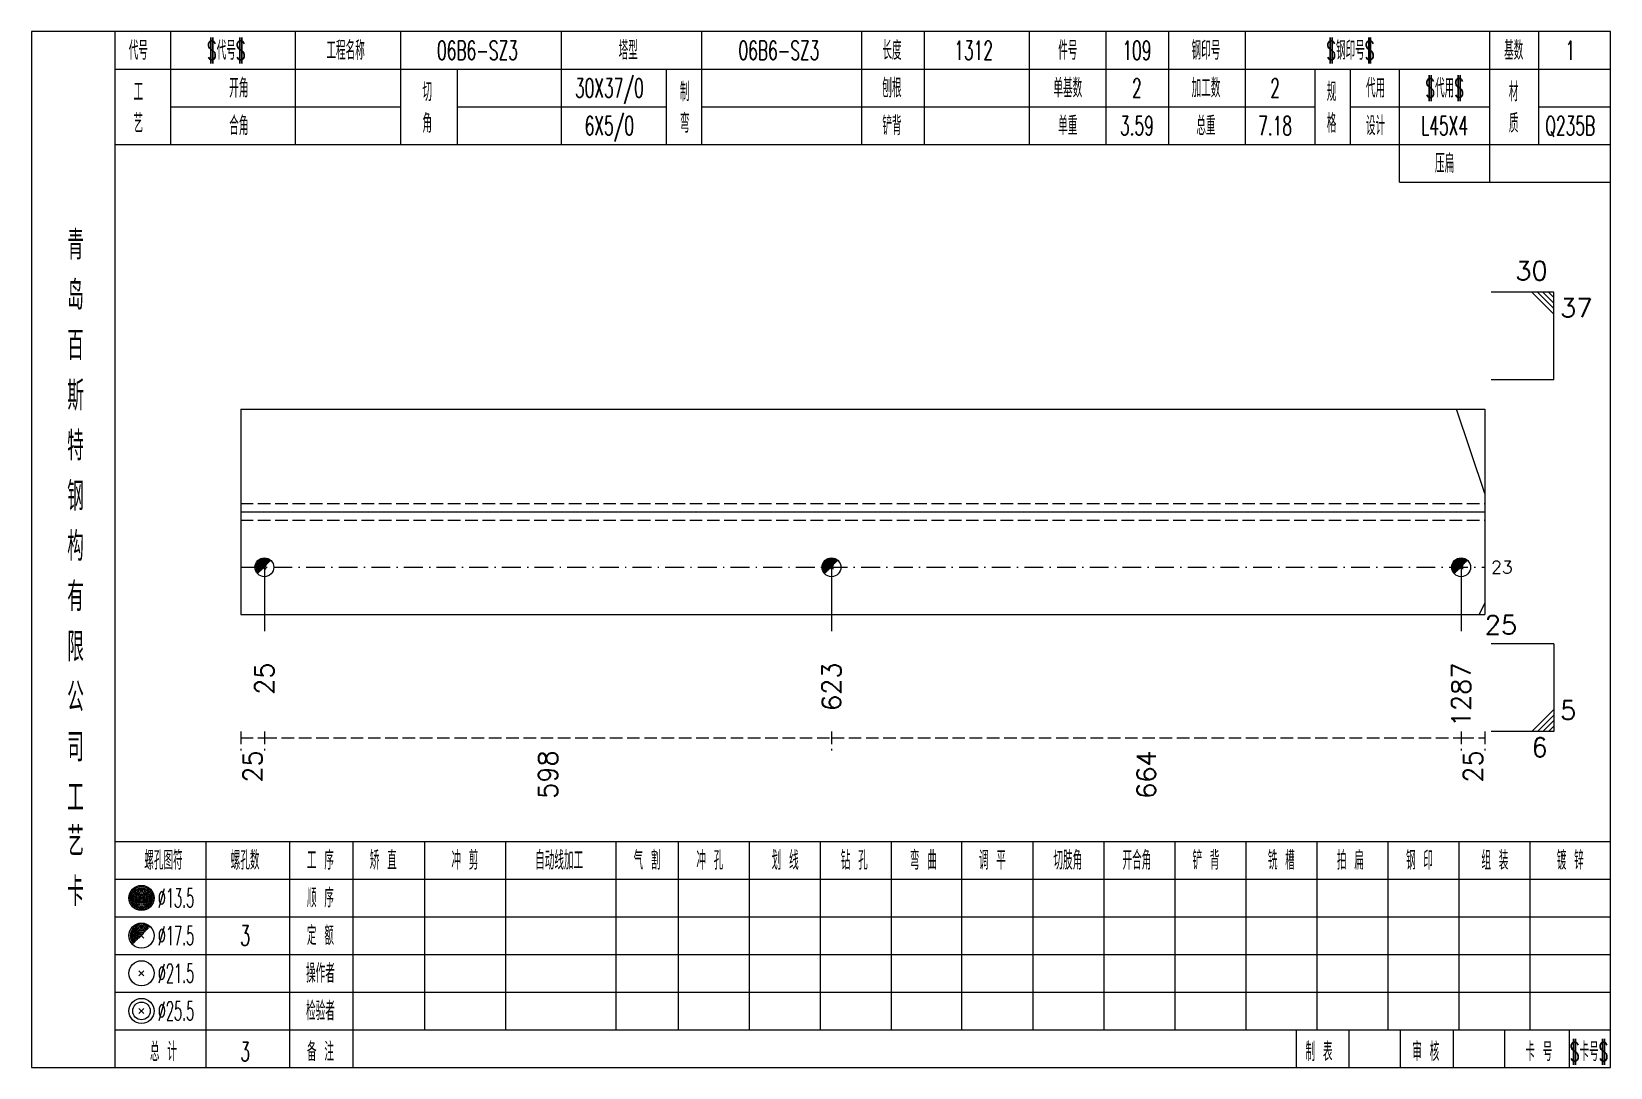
# Model space of a CAD drawing. Extents: x -533 to 8774, y 0 to 7979.
# Drawn here: x 2108.4 to 2359.8, y 7757.8 to 7922.8 of the extents above; entities that cross this region are included whole.
import ezdxf
from ezdxf.enums import TextEntityAlignment as Align

# ---------------------------------------------------------------- set-up
doc = ezdxf.new("R2010")
doc.units = 0
doc.header["$MEASUREMENT"] = 0
doc.linetypes.add('一点画线', pattern=[5.2, 3, -1, 0.2, -1])
doc.linetypes.add('虚线', pattern=[2.75, 2, -0.75])
doc.layers.get('0').update_dxf_attribs({"linetype": 'CONTINUOUS', "lineweight": 25})
for name, color, linetype, lineweight in [('1', 7, 'CONTINUOUS', 25), ('4', 7, 'CONTINUOUS', 25), ('5', 7, 'CONTINUOUS', 25)]:
    doc.layers.add(name, color=color, linetype=linetype, lineweight=lineweight)
doc.styles.get("Standard").update_dxf_attribs({"font": 'simplex.shx', "width": 0.7, "height": 3, "bigfont": 'gbhzfs.shx'})

msp = doc.modelspace()

# ---------------------------------------------------------------- texts
at = {"color": 7, "linetype": 'Continuous', "lineweight": 13}
msp.add_text('30', height=3, dxfattribs=at).set_placement((2349.8, 7882.27), align=Align.BOTTOM_RIGHT)
msp.add_text('37', height=3, dxfattribs=at).set_placement((2351.8, 7880.27), align=Align.TOP_LEFT)
msp.add_text('23', height=2, dxfattribs=at).set_placement((2340.8, 7837.44), align=Align.MIDDLE_LEFT)
msp.add_text('5', height=3, dxfattribs=at).set_placement((2351.8, 7812.27), align=Align.BOTTOM_LEFT)
msp.add_text('6', height=3, dxfattribs=at).set_placement((2349.8, 7810.27), align=Align.TOP_RIGHT)
at = {"color": 8, "linetype": 'Continuous', "lineweight": 9}
for s, p in [('25', (2143.59, 7808.27)), ('598', (2190.62, 7808.27)), ('664', (2285.9, 7808.27)), ('25', (2337.91, 7808.27))]:
    msp.add_text(s, height=3, rotation=90, dxfattribs=at).set_placement(p, align=Align.MIDDLE_RIGHT)
at = {"layer": '1', "color": 7, "linetype": 'Continuous', "lineweight": 13}
msp.add_text('25', height=3, dxfattribs=at).set_placement((2339.8, 7828.27), align=Align.MIDDLE_LEFT)
for s, p in [('25', (2145.47, 7822.27)), ('623', (2235.77, 7822.27)), ('1287', (2336.03, 7822.27))]:
    msp.add_text(s, height=3, rotation=90, dxfattribs=at).set_placement(p, align=Align.MIDDLE_RIGHT)
at = {"layer": '4', "color": 1, "linetype": 'Continuous', "lineweight": 13}
for s, height, width, p in [('$代号$', 3, 0.6, (2139.4, 7919.77)), ('$钢印号$', 3, 0.6, (2318.4, 7919.77)), ('代号', 3, 0.6, (2125.4, 7919.77)), ('工程名称', 3, 0.6, (2158.4, 7919.77)), ('06B6-SZ3', 3, 0.6, (2179.4, 7919.77)), ('塔型', 3, 0.6, (2203.4, 7919.77)), ('06B6-SZ3', 3, 0.6, (2227.4, 7919.77)), ('长度', 3, 0.6, (2245.4, 7919.77)), ('1312', 3, 0.6, (2258.4, 7919.77)), ('件号', 3, 0.6, (2273.4, 7919.77)), ('109', 3, 0.6, (2284.4, 7919.77)), ('钢印号', 3, 0.6, (2295.4, 7919.77)), ('基数', 3, 0.6, (2344.4, 7919.77)), ('1', 3, 0.6, (2353.4, 7919.77)), ('工', 3, 0.6, (2125.4, 7913.17)), ('开角', 3, 0.6, (2141.4, 7913.77)), ('切', 3, 0.6, (2171.4, 7913.17)), ('30X37/0', 3, 0.6, (2200.4, 7913.77)), ('制', 3, 0.6, (2212.4, 7913.17)), ('刨根', 3, 0.6, (2245.4, 7913.77)), ('单基数', 3, 0.6, (2273.4, 7913.77)), ('2', 3, 0.6, (2284.4, 7913.77)), ('加工数', 3, 0.6, (2295.4, 7913.77)), ('2', 3, 0.6, (2306.4, 7913.77)), ('规', 3, 0.6, (2315.4, 7913.17)), ('代用', 3, 0.6, (2322.4, 7913.77)), ('$代用$', 3, 0.6, (2333.4, 7913.77)), ('材', 3, 0.6, (2344.4, 7913.17)), ('艺', 3, 0.6, (2125.4, 7908.17)), ('合角', 3, 0.6, (2141.4, 7907.77)), ('角', 3, 0.6, (2171.4, 7908.17)), ('6X5/0', 3, 0.6, (2200.4, 7907.77)), ('弯', 3, 0.6, (2212.4, 7908.17)), ('铲背', 3, 0.6, (2245.4, 7907.77)), ('单重', 3, 0.6, (2273.4, 7907.77)), ('3.59', 3, 0.6, (2284.4, 7907.77)), ('总重', 3, 0.6, (2295.4, 7907.77)), ('7.18', 3, 0.6, (2306.4, 7907.77)), ('格', 3, 0.6, (2315.4, 7908.17)), ('设计', 3, 0.6, (2322.4, 7907.77)), ('L45X4', 3, 0.6, (2333.4, 7907.77)), ('质', 3, 0.6, (2344.4, 7908.17)), ('Q235B', 3, 0.6, (2353.4, 7907.77)), ('压扁', 3, 0.6, (2333.4, 7901.77)), ('青', 4.6, 0.8, (2115.4, 7888.77)), ('岛', 4.6, 0.8, (2115.4, 7880.77)), ('百', 4.6, 0.8, (2115.4, 7872.77)), ('斯', 4.6, 0.8, (2115.4, 7864.77)), ('特', 4.6, 0.8, (2115.4, 7856.77)), ('钢', 4.6, 0.8, (2115.4, 7848.77)), ('构', 4.6, 0.8, (2115.4, 7840.77)), ('有', 4.6, 0.8, (2115.4, 7832.77)), ('限', 4.6, 0.8, (2115.4, 7824.77)), ('公', 4.6, 0.8, (2115.4, 7816.77)), ('司', 4.6, 0.8, (2115.4, 7808.77)), ('工', 4.6, 0.8, (2115.4, 7800.77)), ('艺', 4.6, 0.8, (2115.4, 7793.77)), ('螺孔图符', 3, 0.6, (2129.4, 7790.77)), ('螺孔数', 3, 0.6, (2142.4, 7790.77)), ('工 序', 3, 0.6, (2154.4, 7790.77)), ('矫 直', 3, 0.6, (2164.4, 7790.77)), ('冲 剪', 3, 0.6, (2177.4, 7790.77)), ('自动线加工', 3, 0.6, (2192.4, 7790.77)), ('气 割', 3, 0.6, (2206.4, 7790.77)), ('冲 孔', 3, 0.6, (2216.4, 7790.77)), ('划 线', 3, 0.6, (2228.4, 7790.77)), ('钻 孔', 3, 0.6, (2239.4, 7790.77)), ('弯 曲', 3, 0.6, (2250.4, 7790.77)), ('调 平', 3, 0.6, (2261.4, 7790.77)), ('切肢角', 3, 0.6, (2273.4, 7790.77)), ('开合角', 3, 0.6, (2284.4, 7790.77)), ('铲 背', 3, 0.6, (2295.4, 7790.77)), ('铣 槽', 3, 0.6, (2307.4, 7790.77)), ('拍 扁', 3, 0.6, (2318.4, 7790.77)), ('钢 印', 3, 0.6, (2329.4, 7790.77)), ('组 装', 3, 0.6, (2341.4, 7790.77)), ('镀 锌', 3, 0.6, (2353.4, 7790.77)), ('卡', 4.6, 0.8, (2115.4, 7785.77)), ('%%C13.5', 3, 0.5, (2131.4, 7784.77)), ('顺 序', 3, 0.6, (2154.4, 7784.77)), ('%%C17.5', 3, 0.5, (2131.4, 7778.77)), ('3', 3.2, 0.6, (2142.4, 7778.77)), ('定 额', 3, 0.6, (2154.4, 7778.77)), ('%%C21.5', 3, 0.5, (2131.4, 7772.77)), ('操作者', 3, 0.6, (2154.4, 7772.77)), ('%%C25.5', 3, 0.5, (2131.4, 7766.77)), ('检验者', 3, 0.6, (2154.4, 7766.77)), ('总 计', 3, 0.6, (2129.4, 7760.27)), ('3', 3, 0.6, (2142.4, 7760.27)), ('备 注', 3, 0.6, (2154.4, 7760.27)), ('制 表', 3, 0.6, (2313.4, 7760.27)), ('审 核', 3, 0.6, (2330.4, 7760.27)), ('卡 号', 3, 0.6, (2348.4, 7760.27)), ('$卡号$', 3, 0.6, (2356.4, 7760.27))]:
    msp.add_text(s, height=height, dxfattribs=dict(at, width=width)).set_placement(p, align=Align.MIDDLE_CENTER)

# ---------------------------------------------------------------- blocks, each defined once
blk = doc.blocks.new('孔17.5')
at = {"layer": '5', "color": 7, "linetype": 'Continuous', "lineweight": 0}
for p, q in [((-0.2, -0.2), (0.2, 0.2)), ((-0.2, 0.2), (0.2, -0.2))]:
    blk.add_line(p, q, dxfattribs=at)
at = {"layer": '5', "color": 7, "linetype": 'Continuous', "lineweight": 13}
blk.add_circle((0, 0), 1, dxfattribs=at)
for radius in [0.9, 0.8, 0.7, 0.6, 0.5, 0.4, 0.3, 0.2, 0.1]:
    blk.add_arc((0, 0), radius, 45, 225, dxfattribs=at)

# ---------------------------------------------------------------- linework, layer by layer
at = {"color": 7, "linetype": 'Continuous', "lineweight": 13}
for p, q in [((2350.8, 7881.27), (2340.8, 7881.27)), ((2347.3, 7881.27), (2350.8, 7877.77)), ((2348.18, 7881.27), (2350.8, 7878.65)), ((2349.05, 7881.27), (2350.8, 7879.52)), ((2349.93, 7881.27), (2350.8, 7880.4)), ((2350.8, 7867.27), (2350.8, 7881.27)), ((2350.8, 7867.27), (2340.8, 7867.27)), ((2339.8, 7849.17), (2335.27, 7862.6)), ((2145.47, 7837.44), (2145.47, 7827.27)), ((2235.77, 7837.44), (2235.77, 7827.27)), ((2336.03, 7837.44), (2336.03, 7827.27)), ((2339.8, 7831.75), (2338.89, 7829.94)), ((2350.8, 7825.27), (2340.8, 7825.27)), ((2350.8, 7825.27), (2350.8, 7811.27)), ((2347.3, 7811.27), (2350.8, 7814.77)), ((2348.18, 7811.27), (2350.8, 7813.9)), ((2350.8, 7811.27), (2340.8, 7811.27)), ((2349.05, 7811.27), (2350.8, 7813.02)), ((2349.93, 7811.27), (2350.8, 7812.15))]:
    msp.add_line(p, q, dxfattribs=at)
at = {"color": 7, "linetype": 'Continuous', "lineweight": 18}
for p, q in [((2141.7, 7862.6), (2141.7, 7829.94)), ((2141.7, 7862.6), (2339.8, 7862.6)), ((2339.8, 7862.6), (2339.8, 7829.94)), ((2141.7, 7846.27), (2339.8, 7846.27))]:
    msp.add_line(p, q, dxfattribs=at)
at = {"color": 1, "linetype": '虚线', "lineweight": 18}
for p, q in [((2141.7, 7847.6), (2339.8, 7847.6)), ((2141.7, 7844.94), (2339.8, 7844.94))]:
    msp.add_line(p, q, dxfattribs=at)
at = {"color": 3, "linetype": '一点画线', "lineweight": 13}
msp.add_line((2141.7, 7837.44), (2339.8, 7837.44), dxfattribs=at)
at = {"color": 8, "linetype": '虚线', "lineweight": 9}
for p, q in [((2141.7, 7811.27), (2141.7, 7808.27)), ((2145.47, 7811.27), (2145.47, 7808.27)), ((2145.47, 7811.27), (2145.47, 7808.27)), ((2235.77, 7811.27), (2235.77, 7808.27)), ((2235.77, 7811.27), (2235.77, 7808.27)), ((2336.03, 7811.27), (2336.03, 7808.27)), ((2336.03, 7811.27), (2336.03, 7808.27)), ((2339.8, 7811.27), (2339.8, 7808.27)), ((2141.7, 7810.27), (2145.47, 7810.27)), ((2145.47, 7810.27), (2235.77, 7810.27)), ((2235.77, 7810.27), (2336.03, 7810.27)), ((2336.03, 7810.27), (2339.8, 7810.27))]:
    msp.add_line(p, q, dxfattribs=at)
at = {"layer": '1', "color": 7, "linetype": 'Continuous', "lineweight": 18}
msp.add_line((2141.7, 7829.94), (2339.8, 7829.94), dxfattribs=at)
at = {"layer": '4', "color": 1, "linetype": 'Continuous', "lineweight": 18}
for p, q in [((2121.7, 7757.77), (2121.7, 7922.77)), ((2130.6, 7904.77), (2130.6, 7922.77)), ((2150.4, 7904.77), (2150.4, 7922.77)), ((2167.2, 7904.77), (2167.2, 7922.77)), ((2192.8, 7904.77), (2192.8, 7922.77)), ((2215.1, 7904.77), (2215.1, 7922.77)), ((2240.6, 7904.77), (2240.6, 7922.77)), ((2250.6, 7904.77), (2250.6, 7922.77)), ((2267.3, 7904.77), (2267.3, 7922.77)), ((2279.5, 7904.77), (2279.5, 7922.77)), ((2289.5, 7904.77), (2289.5, 7922.77)), ((2301.7, 7904.77), (2301.7, 7922.77)), ((2340.6, 7898.77), (2340.6, 7922.77)), ((2348.4, 7904.77), (2348.4, 7922.77)), ((2121.7, 7916.77), (2359.8, 7916.77)), ((2176.2, 7904.77), (2176.2, 7916.77)), ((2209.5, 7904.77), (2209.5, 7916.77)), ((2312.8, 7904.77), (2312.8, 7916.77)), ((2318.4, 7904.77), (2318.4, 7916.77)), ((2326.2, 7898.77), (2326.2, 7916.77)), ((2130.6, 7910.77), (2167.2, 7910.77)), ((2176.2, 7910.77), (2209.5, 7910.77)), ((2215.1, 7910.77), (2312.8, 7910.77)), ((2318.4, 7910.77), (2340.6, 7910.77)), ((2348.4, 7910.77), (2359.8, 7910.77)), ((2121.7, 7904.77), (2359.8, 7904.77)), ((2326.2, 7898.77), (2359.8, 7898.77)), ((2121.7, 7793.77), (2359.8, 7793.77)), ((2136.2, 7757.77), (2136.2, 7793.77)), ((2149.5, 7757.77), (2149.5, 7793.77)), ((2159.6, 7757.77), (2159.6, 7793.77)), ((2171, 7763.77), (2171, 7793.77)), ((2183.9, 7763.77), (2183.9, 7793.77)), ((2201.5, 7763.77), (2201.5, 7793.77)), ((2211.4, 7763.77), (2211.4, 7793.77)), ((2222.7, 7763.77), (2222.7, 7793.77)), ((2234, 7763.77), (2234, 7793.77)), ((2245.3, 7763.77), (2245.3, 7793.77)), ((2256.5, 7763.77), (2256.5, 7793.77)), ((2267.9, 7763.77), (2267.9, 7793.77)), ((2279.2, 7763.77), (2279.2, 7793.77)), ((2290.5, 7763.77), (2290.5, 7793.77)), ((2301.8, 7763.77), (2301.8, 7793.77)), ((2313.1, 7763.77), (2313.1, 7793.77)), ((2324.4, 7763.77), (2324.4, 7793.77)), ((2335.7, 7763.77), (2335.7, 7793.77)), ((2347, 7763.77), (2347, 7793.77)), ((2121.7, 7787.77), (2359.8, 7787.77)), ((2121.7, 7781.77), (2359.8, 7781.77)), ((2121.7, 7775.77), (2359.8, 7775.77)), ((2121.7, 7769.77), (2359.8, 7769.77)), ((2121.7, 7763.77), (2359.8, 7763.77)), ((2309.8, 7757.77), (2309.8, 7763.77)), ((2318.2, 7757.77), (2318.2, 7763.77)), ((2326.4, 7757.77), (2326.4, 7763.77)), ((2334.8, 7757.77), (2334.8, 7763.77)), ((2343, 7757.77), (2343, 7763.77)), ((2353.3, 7757.77), (2353.3, 7763.77))]:
    msp.add_line(p, q, dxfattribs=at)
at = {"layer": '4', "color": 7, "linetype": 'Continuous', "lineweight": 13}
for p, q in [((2125.7, 7784.57), (2126.1, 7784.97)), ((2126.1, 7784.57), (2125.7, 7784.97)), ((2125.5, 7772.37), (2126.3, 7773.17)), ((2126.3, 7772.37), (2125.5, 7773.17)), ((2125.5, 7766.37), (2126.3, 7767.17)), ((2126.3, 7766.37), (2125.5, 7767.17))]:
    msp.add_line(p, q, dxfattribs=at)
at = {"layer": '4', "color": 7, "linetype": 'Continuous', "lineweight": 0}
for p, q in [((2125.5, 7778.37), (2126.3, 7779.17)), ((2125.5, 7779.17), (2126.3, 7778.37))]:
    msp.add_line(p, q, dxfattribs=at)
at = {"layer": '4', "color": 1, "linetype": 'Continuous', "lineweight": 18}
msp.add_lwpolyline([(2108.4, 7922.77), (2108.4, 7757.77), (2359.8, 7757.77), (2359.8, 7922.77)], close=True, dxfattribs=at)
at = {"layer": '4', "color": 7, "linetype": 'Continuous', "lineweight": 13}
for centre, radius in [((2125.9, 7784.77), 2), ((2125.9, 7784.77), 1.8), ((2125.9, 7784.77), 1.6), ((2125.9, 7784.77), 1.4), ((2125.9, 7784.77), 1.2), ((2125.9, 7784.77), 1), ((2125.9, 7784.77), 0.8), ((2125.9, 7784.77), 0.6), ((2125.9, 7784.77), 0.4), ((2125.9, 7784.77), 0.2), ((2125.9, 7778.77), 2), ((2125.9, 7772.77), 2), ((2125.9, 7766.77), 2), ((2125.9, 7766.77), 1.4)]:
    msp.add_circle(centre, radius, dxfattribs=at)
for radius in [1.8, 1.6, 1.4, 1.2, 1, 0.8, 0.6, 0.4, 0.2]:
    msp.add_arc((2125.9, 7778.77), radius, 45, 225, dxfattribs=at)

# ---------------------------------------------------------------- block references
at = {"layer": '1', "color": 7, "linetype": 'Continuous', "lineweight": 13, "xscale": 1.5, "yscale": 1.5, "zscale": 1.5}
for p in [(2145.47, 7837.44), (2235.77, 7837.44), (2336.03, 7837.44)]:
    msp.add_blockref('孔17.5', p, dxfattribs=at)

msp.set_redraw_order([(e.dxf.handle, doc.entitydb.next_handle()) for e in msp.query("TEXT MTEXT ATTDEF DIMENSION ARC_DIMENSION")])  # texts and dimensions are drawn at this point

doc.saveas('drawing.dxf')
